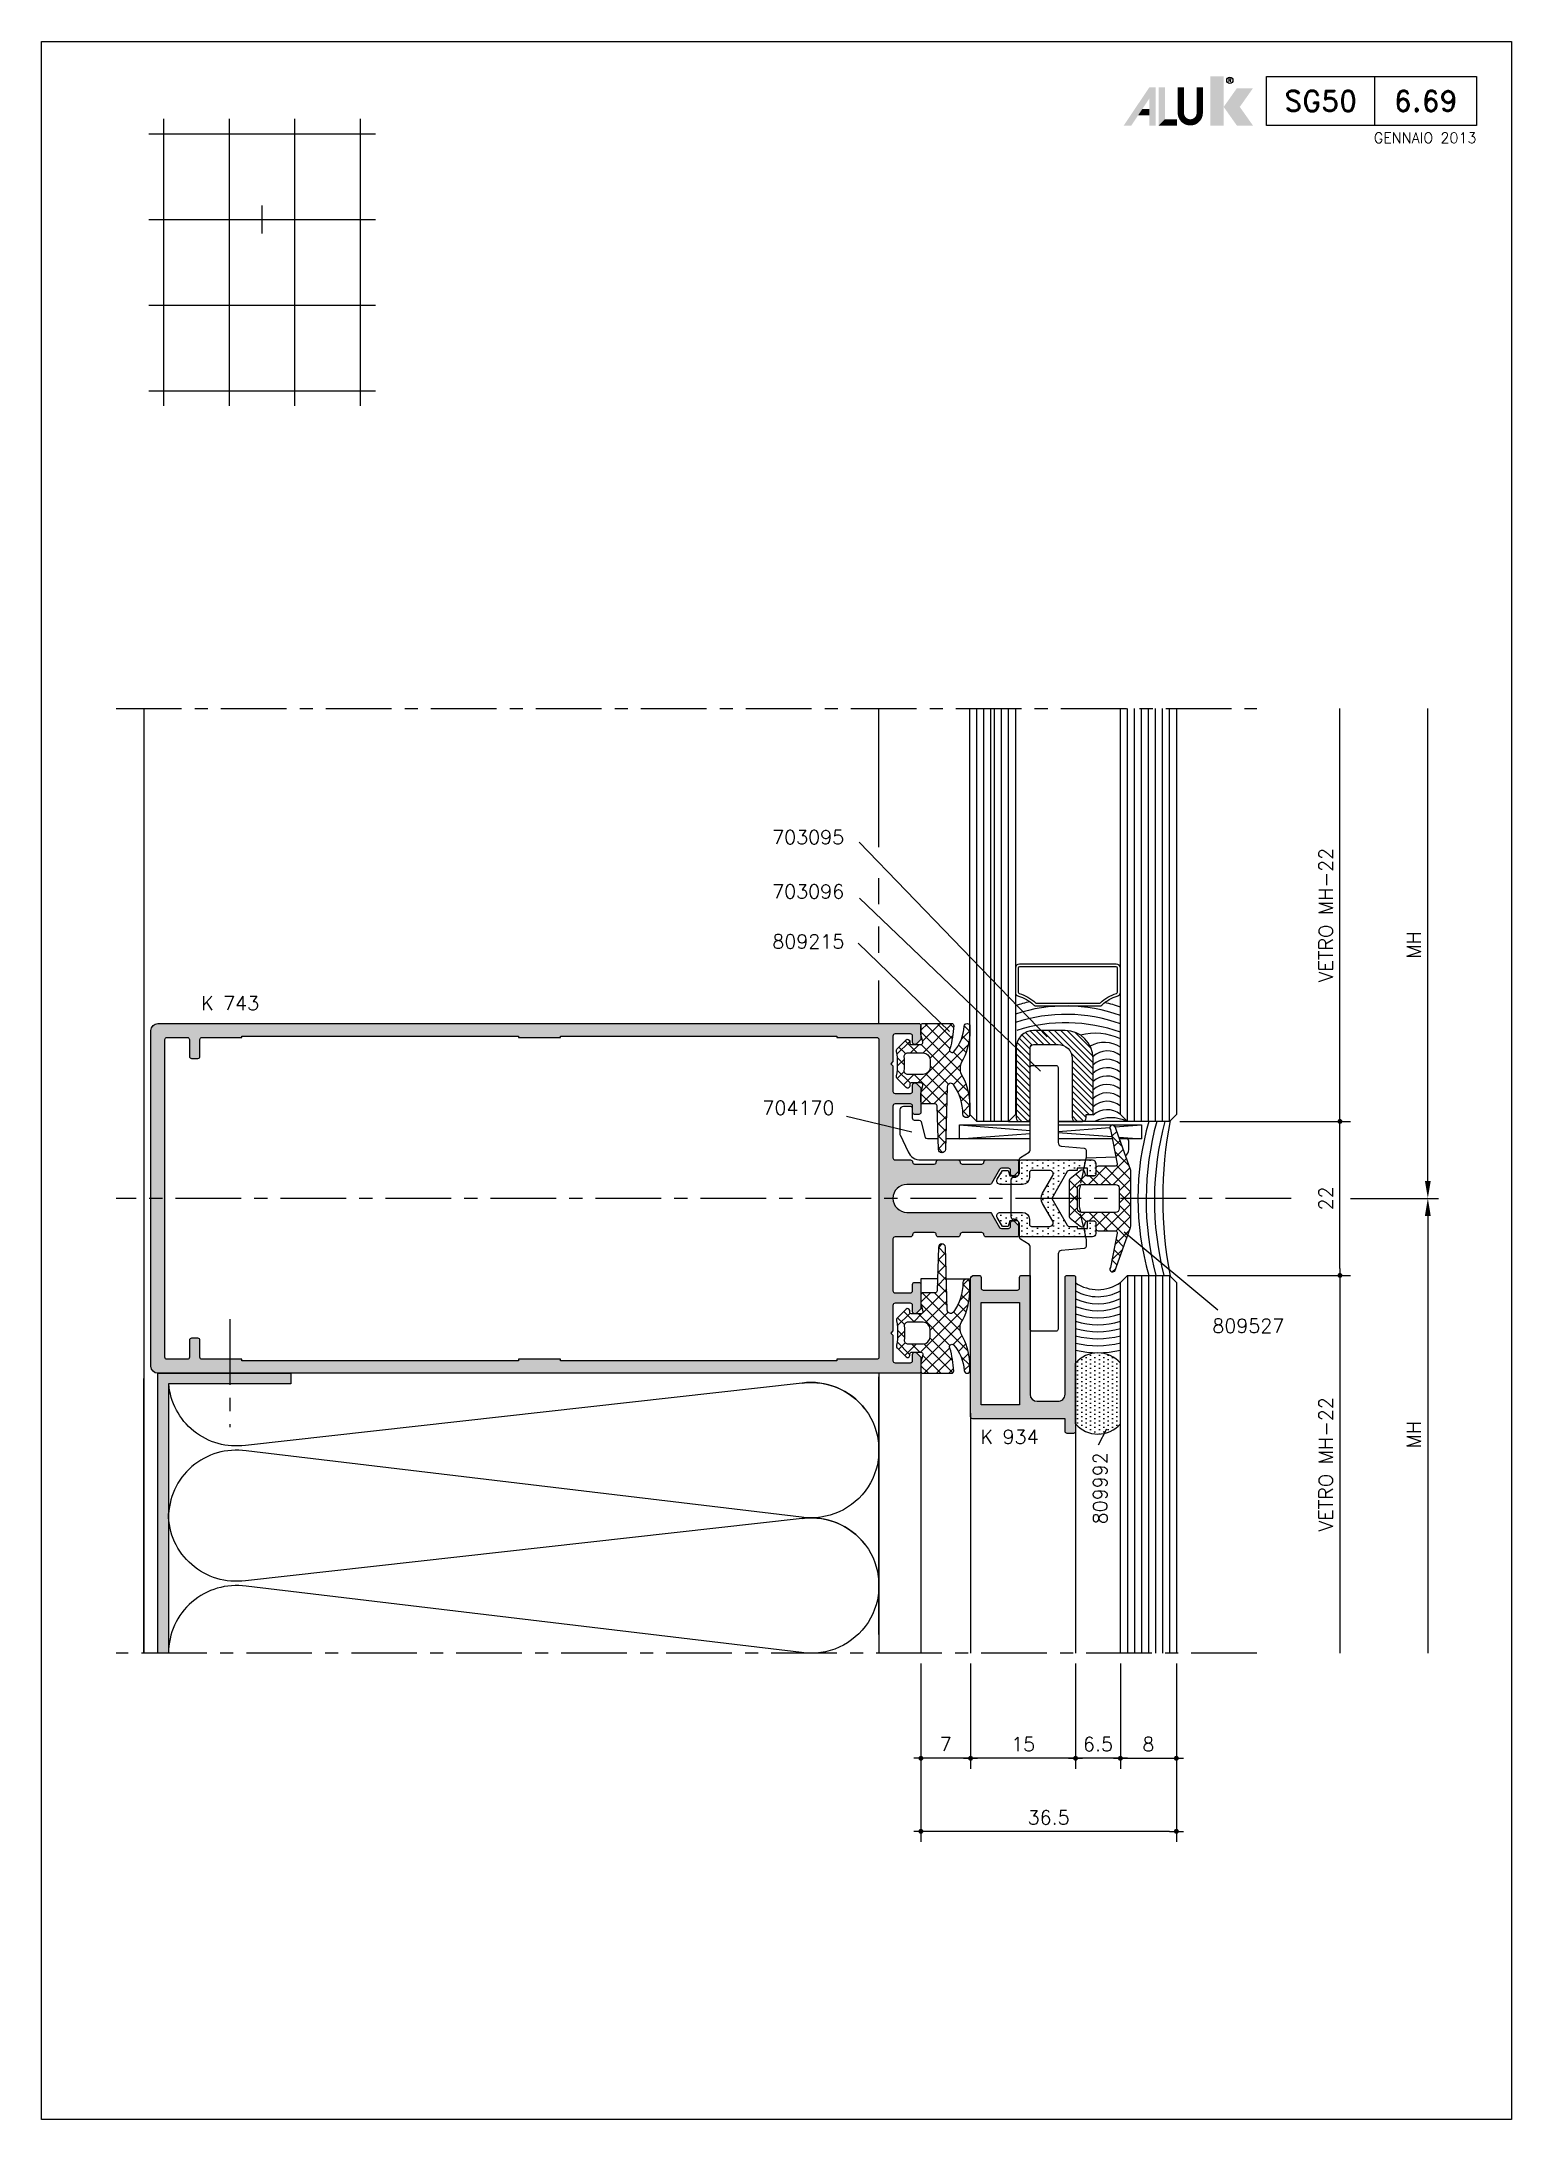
# Model space of a CAD drawing. Extents: x 0 to 1130, y -960 to 577.
# Drawn here: x 0 to 210, y -640 to -343 of the extents above; entities that cross this region are included whole.
import ezdxf
from ezdxf.enums import TextEntityAlignment as Align

# ---------------------------------------------------------------- set-up
doc = ezdxf.new("R2010")
doc.units = 0
doc.header["$LTSCALE"] = 7.5
doc.header["$MEASUREMENT"] = 0
doc.linetypes.add('CENTER', pattern=[2, 1.25, -0.25, 0.25, -0.25])
doc.linetypes.add('HIDDEN', pattern=[0.375, 0.25, -0.125])
doc.layers.get('0').update_dxf_attribs({"linetype": 'CONTINUOUS'})
doc.layers.get('DEFPOINTS').update_dxf_attribs({"linetype": 'CONTINUOUS'})
for name, color, linetype in [('ACCESSORI', 200, 'CONTINUOUS'), ('ASSI', 1, 'CENTER'), ('FILL', 8, 'CONTINUOUS'), ('FINE', 7, 'CONTINUOUS'), ('GOMMA', 3, 'CONTINUOUS'), ('GROSSA', 4, 'CONTINUOUS'), ('LAMIERA', 94, 'CONTINUOUS'), ('MARCHIO', 7, 'CONTINUOUS'), ('NASC', 7, 'HIDDEN'), ('QUOTE', 254, 'CONTINUOUS'), ('TESTO', 2, 'CONTINUOUS'), ('TRATTEGGI', 140, 'CONTINUOUS'), ('VETRO', 6, 'CONTINUOUS')]:
    doc.layers.add(name, color=color, linetype=linetype)
doc.styles.add('RD', font='ROMAND.SHX', dxfattribs={"height": 3})
doc.styles.get("Standard").update_dxf_attribs({"font": 'romans.shx'})
doc.dimstyles.new('SCALA_1-1$0', dxfattribs={"dimtxt": 2, "dimasz": 1, "dimexe": 1.5, "dimexo": 1.5, "dimgap": 1, "dimtad": 3, "dimdsep": 46, "dimtxsty": 'Standard', "dimblk1": 'PUNTO', "dimblk2": 'PUNTO', "dimsah": 1, "dimcen": 0.09, "dimclrt": 2, "dimadec": 0, "dimazin": 0, "dimtfac": 0.7, "dimtmove": 0, "dimatfit": 3, "dimldrblk": 'PUNTO', "dimfxl": 1, "dimtolj": 2, "dimarcsym": 0})
pattern_1 = [(135, (-2e-06, -640), (-0.8838835, -0.8838835), []), (225, (-2e-06, -640), (0.8838835, -0.8838835), [])]

msp = doc.modelspace()

# ---------------------------------------------------------------- texts
at = {"layer": 'TESTO'}
for s, p in [('703095', (104.3782, -457.7192)), ('703096', (104.3782, -465.5009)), ('809215', (104.4018, -472.6208)), ('704170', (102.9875, -496.3838)), ('809527', (167.2616, -527.5598))]:
    msp.add_text(s, height=2, dxfattribs=at).set_placement(p)
for s, p in [('K 743', (26.9338, -480.4449)), ('K 934', (138.2813, -542.4293))]:
    msp.add_text(s, height=2, dxfattribs=at).set_placement(p, align=Align.MIDDLE)
msp.add_text('809992', height=2, rotation=90, dxfattribs=at).set_placement((152.2571, -554.9342))

# ---------------------------------------------------------------- blocks, each defined once
blk = doc.blocks.new('*D162')
at = {"layer": 'DEFPOINTS', "color": 0, "transparency": 16777216}
for p in [(173.63, -438.35), (198.06, -438.35), (185.5, -508.35)]:
    blk.add_point(p, dxfattribs=at)
at = {"layer": 'QUOTE', "color": 0, "lineweight": -2, "transparency": 16777216}
for p, q in [((198.06, -505.85), (198.06, -438.35)), ((187, -508.35), (199.56, -508.35))]:
    blk.add_line(p, q, dxfattribs=at)
at = {"layer": 'QUOTE', "color": 0, "transparency": 16777216}
blk.add_solid([(197.64, -505.85), (198.47, -505.85), (198.06, -508.35)], dxfattribs=at)
at = {"layer": 'QUOTE', "color": 2, "transparency": 16777216, "insert": (196.06, -472.1), "char_height": 2, "attachment_point": 5, "rotation": 90}
blk.add_mtext('\\A2;MH', dxfattribs=at)
blk = doc.blocks.new('_None')
blk = doc.blocks.new('PUNTO')
blk.add_line((-1, 0), (1, 0))
at = {"const_width": 0.35}
blk.add_lwpolyline([(-0.175, 0, 1), (0.175, 0, 1)], format="xyb", close=True, dxfattribs=at)
blk = doc.blocks.new('*D163')
at = {"layer": 'DEFPOINTS', "color": 0, "transparency": 16777216}
for p in [(173.63, -438.35), (185.5, -438.35), (161.13, -497.35)]:
    blk.add_point(p, dxfattribs=at)
at = {"layer": 'QUOTE', "color": 0, "lineweight": -2, "transparency": 16777216}
for p, q in [((185.5, -497.35), (185.5, -438.35)), ((162.63, -497.35), (187, -497.35))]:
    blk.add_line(p, q, dxfattribs=at)
at = {"layer": 'QUOTE', "color": 2, "transparency": 16777216, "insert": (183.5, -467.85), "char_height": 2, "attachment_point": 5, "rotation": 90}
blk.add_mtext('\\A2;VETRO MH-22', dxfattribs=at)
blk = doc.blocks.new('*D164')
at = {"layer": 'DEFPOINTS', "color": 0, "transparency": 16777216}
for p in [(185.5, -508.35), (173.63, -573.36), (198.06, -573.36)]:
    blk.add_point(p, dxfattribs=at)
at = {"layer": 'QUOTE', "color": 0, "lineweight": -2, "transparency": 16777216}
for p, q in [((187, -508.35), (199.56, -508.35)), ((198.06, -510.85), (198.06, -573.36))]:
    blk.add_line(p, q, dxfattribs=at)
at = {"layer": 'QUOTE', "color": 0, "transparency": 16777216}
blk.add_solid([(197.64, -510.85), (198.47, -510.85), (198.06, -508.35)], dxfattribs=at)
at = {"layer": 'QUOTE', "color": 2, "transparency": 16777216, "insert": (196.06, -542.11), "char_height": 2, "attachment_point": 5, "rotation": 90}
blk.add_mtext('\\A2;MH', dxfattribs=at)
blk = doc.blocks.new('*D165')
at = {"layer": 'DEFPOINTS', "color": 0, "transparency": 16777216}
for p in [(162.23, -519.36), (173.63, -573.36), (185.5, -573.36)]:
    blk.add_point(p, dxfattribs=at)
at = {"layer": 'QUOTE', "color": 0, "lineweight": -2, "transparency": 16777216}
for p, q in [((163.73, -519.36), (187, -519.36)), ((185.5, -519.36), (185.5, -573.36))]:
    blk.add_line(p, q, dxfattribs=at)
at = {"layer": 'QUOTE', "color": 0, "transparency": 16777216}
blk.add_solid([(185.5, -573.36), (185.5, -573.36), (185.5, -573.36)], dxfattribs=at)
at = {"layer": 'QUOTE', "color": 0, "lineweight": -2, "transparency": 16777216, "xscale": 1e-05, "yscale": 1e-05, "zscale": 1e-05, "rotation": 90}
blk.add_blockref('PUNTO', (185.5, -519.36), dxfattribs=at)
at = {"layer": 'QUOTE', "color": 2, "transparency": 16777216, "insert": (183.5, -546.36), "char_height": 2, "attachment_point": 5, "rotation": 90}
blk.add_mtext('\\A2;VETRO MH-22', dxfattribs=at)
blk = doc.blocks.new('*D166')
at = {"layer": 'DEFPOINTS', "color": 0, "transparency": 16777216}
for p in [(161.13, -497.35), (185.5, -497.35), (162.23, -519.36)]:
    blk.add_point(p, dxfattribs=at)
at = {"layer": 'QUOTE', "color": 0, "lineweight": -2, "transparency": 16777216}
for p, q in [((162.63, -497.35), (187, -497.35)), ((185.5, -518.36), (185.5, -498.35)), ((163.73, -519.36), (187, -519.36))]:
    blk.add_line(p, q, dxfattribs=at)
for p, rotation in [((185.5, -497.35), 90), ((185.5, -519.36), 270)]:
    blk.add_blockref('PUNTO', p, dxfattribs=dict(at, rotation=rotation))
at = {"layer": 'QUOTE', "color": 2, "transparency": 16777216, "insert": (183.5, -508.36), "char_height": 2, "attachment_point": 5, "rotation": 90}
blk.add_mtext('\\A2;22', dxfattribs=at)
blk = doc.blocks.new('*D167')
at = {"layer": 'DEFPOINTS', "color": 0, "transparency": 16777216}
for p in [(154.13, -573.35), (162.13, -573.35), (162.13, -588.38)]:
    blk.add_point(p, dxfattribs=at)
at = {"layer": 'QUOTE', "color": 0, "lineweight": -2, "transparency": 16777216}
for p, q in [((154.13, -574.85), (154.13, -589.88)), ((162.13, -574.85), (162.13, -589.88)), ((155.13, -588.38), (161.13, -588.38))]:
    blk.add_line(p, q, dxfattribs=at)
at = {"layer": 'QUOTE', "color": 0, "lineweight": -2, "transparency": 16777216, "rotation": 180}
blk.add_blockref('PUNTO', (154.13, -588.38), dxfattribs=at)
at = {"layer": 'QUOTE', "color": 0, "lineweight": -2, "transparency": 16777216}
blk.add_blockref('PUNTO', (162.13, -588.38), dxfattribs=at)
at = {"layer": 'QUOTE', "color": 2, "transparency": 16777216, "insert": (158.13, -586.38), "char_height": 2, "attachment_point": 5}
blk.add_mtext('\\A2;8', dxfattribs=at)
blk = doc.blocks.new('*D168')
at = {"layer": 'DEFPOINTS', "color": 0, "transparency": 16777216}
for p in [(147.73, -573.35), (154.13, -573.35), (147.73, -588.38)]:
    blk.add_point(p, dxfattribs=at)
at = {"layer": 'QUOTE', "color": 0, "lineweight": -2, "transparency": 16777216}
for p, q in [((147.73, -574.85), (147.73, -589.88)), ((154.13, -574.85), (154.13, -589.88)), ((153.13, -588.38), (148.73, -588.38))]:
    blk.add_line(p, q, dxfattribs=at)
at = {"layer": 'QUOTE', "color": 0, "lineweight": -2, "transparency": 16777216, "rotation": 180}
blk.add_blockref('PUNTO', (147.73, -588.38), dxfattribs=at)
at = {"layer": 'QUOTE', "color": 0, "lineweight": -2, "transparency": 16777216}
blk.add_blockref('PUNTO', (154.13, -588.38), dxfattribs=at)
at = {"layer": 'QUOTE', "color": 2, "transparency": 16777216, "insert": (150.93, -586.38), "char_height": 2, "attachment_point": 5}
blk.add_mtext('\\A2;6.5', dxfattribs=at)
blk = doc.blocks.new('*D169')
at = {"layer": 'DEFPOINTS', "color": 0, "transparency": 16777216}
for p in [(132.73, -573.35), (147.73, -573.35), (132.73, -588.38)]:
    blk.add_point(p, dxfattribs=at)
at = {"layer": 'QUOTE', "color": 0, "lineweight": -2, "transparency": 16777216}
for p, q in [((132.73, -574.85), (132.73, -589.88)), ((147.73, -574.85), (147.73, -589.88)), ((146.73, -588.38), (133.73, -588.38))]:
    blk.add_line(p, q, dxfattribs=at)
at = {"layer": 'QUOTE', "color": 0, "lineweight": -2, "transparency": 16777216, "rotation": 180}
blk.add_blockref('PUNTO', (132.73, -588.38), dxfattribs=at)
at = {"layer": 'QUOTE', "color": 0, "lineweight": -2, "transparency": 16777216}
blk.add_blockref('PUNTO', (147.73, -588.38), dxfattribs=at)
at = {"layer": 'QUOTE', "color": 2, "transparency": 16777216, "insert": (140.23, -586.38), "char_height": 2, "attachment_point": 5}
blk.add_mtext('\\A2;15', dxfattribs=at)
blk = doc.blocks.new('*D170')
at = {"layer": 'DEFPOINTS', "color": 0, "transparency": 16777216}
for p in [(125.63, -573.35), (132.73, -573.35), (125.63, -588.38)]:
    blk.add_point(p, dxfattribs=at)
at = {"layer": 'QUOTE', "color": 0, "lineweight": -2, "transparency": 16777216}
for p, q in [((125.63, -574.85), (125.63, -589.88)), ((132.73, -574.85), (132.73, -589.88)), ((131.73, -588.38), (126.63, -588.38))]:
    blk.add_line(p, q, dxfattribs=at)
at = {"layer": 'QUOTE', "color": 0, "lineweight": -2, "transparency": 16777216, "rotation": 180}
blk.add_blockref('PUNTO', (125.63, -588.38), dxfattribs=at)
at = {"layer": 'QUOTE', "color": 0, "lineweight": -2, "transparency": 16777216}
blk.add_blockref('PUNTO', (132.73, -588.38), dxfattribs=at)
at = {"layer": 'QUOTE', "color": 2, "transparency": 16777216, "insert": (129.18, -586.38), "char_height": 2, "attachment_point": 5}
blk.add_mtext('\\A2;7', dxfattribs=at)
blk = doc.blocks.new('*D171')
at = {"layer": 'DEFPOINTS', "color": 0, "transparency": 16777216}
for p in [(125.63, -582.36), (162.13, -582.36), (125.63, -598.82)]:
    blk.add_point(p, dxfattribs=at)
at = {"layer": 'QUOTE', "color": 0, "lineweight": -2, "transparency": 16777216}
for p, q in [((125.63, -583.86), (125.63, -600.32)), ((162.13, -583.86), (162.13, -600.32)), ((161.13, -598.82), (126.63, -598.82))]:
    blk.add_line(p, q, dxfattribs=at)
at = {"layer": 'QUOTE', "color": 0, "lineweight": -2, "transparency": 16777216, "rotation": 180}
blk.add_blockref('PUNTO', (125.63, -598.82), dxfattribs=at)
at = {"layer": 'QUOTE', "color": 0, "lineweight": -2, "transparency": 16777216}
blk.add_blockref('PUNTO', (162.13, -598.82), dxfattribs=at)
at = {"layer": 'QUOTE', "color": 2, "transparency": 16777216, "insert": (143.88, -596.82), "char_height": 2, "attachment_point": 5}
blk.add_mtext('\\A2;36.5', dxfattribs=at)
blk = doc.blocks.new('NMD')
at = {"layer": 'MARCHIO'}
blk.add_line((-19.5, -12), (-19.5, -5), dxfattribs=at)
blk.add_lwpolyline([(-5, -12), (-35, -12), (-35, -5), (-5, -5)], close=True, dxfattribs=at)
at = {"layer": 'MARCHIO', "const_width": 0.894}
blk.add_lwpolyline([(-44.53, -6.56), (-44.53, -10.2, -1), (-47.23, -10.2), (-47.23, -6.56)], format="xyb", dxfattribs=at)
at = {"layer": 'MARCHIO'}
blk.add_circle((-40.23, -5.53), 0.442, dxfattribs=at)
for points in [[(-43.01, -4.96), (-41.13, -4.96), (-43.01, -12), (-41.13, -12)], [(-55.38, -12), (-54.31, -12), (-51.75, -6.56), (-51.73, -8.14)], [(-51.75, -6.56), (-51.73, -8.14), (-50.84, -6.56), (-50.84, -12)], [(-51.73, -12), (-50.84, -12), (-51.73, -8.14)], [(-50.38, -6.56), (-49.49, -6.56), (-50.38, -12), (-49.49, -11.11)], [(-39.23, -6.68), (-36.93, -6.68), (-41.11, -9.34), (-38.81, -9.34)], [(-52.73, -9.63), (-53.33, -10.53), (-51.73, -9.63), (-51.73, -10.53)], [(-49.49, -11.11), (-50.38, -12), (-47.77, -11.11), (-47.77, -12)], [(-41.11, -9.34), (-38.81, -9.34), (-39.23, -12), (-36.93, -12)]]:
    blk.add_solid(points, dxfattribs=at)
blk.add_text('R', height=0.444, dxfattribs=at).set_placement((-40.23, -5.53), align=Align.MIDDLE)
at = {"layer": 'MARCHIO', "color": 2, "style": 'RD'}
for tag, p in [('SERIE', (-27.25, -8.5)), ('PAG', (-12.25, -8.5))]:
    blk.add_attdef(tag, text='', height=3, dxfattribs=at).set_placement(p, align=Align.MIDDLE)
at = {"layer": 'MARCHIO', "color": 2}
blk.add_attdef('REVISIONE', text='', height=1.5, dxfattribs=at).set_placement((-5, -14.5), align=Align.RIGHT)

# ---------------------------------------------------------------- dimensions: what is measured, and where the dimension line sits
at = {"layer": 'QUOTE'}
for base, p1, p2, text, override, picture, middle in [((185.5042, -438.3494), (161.1335, -497.3494), (173.6315, -438.3494), 'VETRO MH-22', {"dimasz": 0, "dimse2": 1}, '*D163', (183.5042, -467.8494)), ((198.0555, -438.3494), (185.5042, -508.3494), (173.6315, -438.3494), 'MH', {"dimasz": 2.5, "dimblk2": 'None', "dimse2": 1}, '*D162', (196.0555, -472.0994)), ((198.0555, -573.3631), (185.5042, -508.3494), (173.6314, -573.3631), 'MH', {"dimasz": 2.5, "dimblk2": 'None', "dimse2": 1}, '*D164', (196.0555, -542.1062)), ((185.5042, -573.3631), (162.2285, -519.364), (173.6314, -573.3631), 'VETRO MH-22', {"dimasz": 1e-05, "dimse2": 1}, '*D165', (183.5042, -546.3635))]:
    dim = msp.add_linear_dim(base=base, p1=p1, p2=p2, angle=90, text=text, dimstyle='SCALA_1-1$0', override=override, dxfattribs=at)
    dim.commit()
    dim.dimension.update_dxf_attribs({"geometry": picture, "text_midpoint": middle})
dim = msp.add_linear_dim(base=(185.5042, -497.3494), p1=(162.2285, -519.364), p2=(161.1335, -497.3494), angle=90, dimstyle='SCALA_1-1$0', override={"dimdec": 1}, dxfattribs=at)
dim.commit()
dim.dimension.update_dxf_attribs({"geometry": '*D166', "text_midpoint": (183.5042, -508.3567)})
dim = msp.add_linear_dim(base=(125.6335, -588.3801), p1=(132.7285, -573.3484), p2=(125.6335, -573.3484), dimstyle='SCALA_1-1$0', override={"dimdec": 0}, dxfattribs=at)
dim.commit()
dim.dimension.update_dxf_attribs({"geometry": '*D170', "text_midpoint": (129.181, -586.3801)})
for base, p1, p2, picture, middle in [((132.7285, -588.3801), (147.7285, -573.3484), (132.7285, -573.3484), '*D169', (140.2285, -586.3801)), ((162.1335, -588.3801), (154.1335, -573.3484), (162.1335, -573.3484), '*D167', (158.1335, -586.3801))]:
    dim = msp.add_linear_dim(base=base, p1=p1, p2=p2, dimstyle='SCALA_1-1$0', dxfattribs=at)
    dim.commit()
    dim.dimension.update_dxf_attribs({"geometry": picture, "text_midpoint": middle})
dim = msp.add_linear_dim(base=(147.7285, -588.3801), p1=(154.1335, -573.3484), p2=(147.7285, -573.3484), text='6.5', dimstyle='SCALA_1-1$0', override={"dimdec": 1}, dxfattribs=at)
dim.commit()
dim.dimension.update_dxf_attribs({"geometry": '*D168', "text_midpoint": (150.931, -586.3801)})
dim = msp.add_linear_dim(base=(125.6335, -598.8185), p1=(162.1335, -582.3643), p2=(125.6335, -582.3643), text='36.5', dimstyle='SCALA_1-1$0', dxfattribs=at)
dim.commit()
dim.dimension.update_dxf_attribs({"geometry": '*D171', "text_midpoint": (143.8835, -596.8185)})

# ---------------------------------------------------------------- hatches: boundary and pattern name
at = {"layer": 'FILL'}
h = msp.add_hatch(color=253, dxfattribs=at)
h.paths.add_polyline_path([(125.6335, -533.0494, -0.41421356), (125.3335, -533.3494), (16.6335, -533.3494, -0.41421356), (15.6335, -532.3494), (15.6335, -484.3494, -0.41421356), (16.6335, -483.3494), (125.3335, -483.3494, -0.41421356), (125.6335, -483.6494), (125.6335, -485.5251, -0.19891237), (125.5456, -485.7372), (125.0214, -486.2615, -0.1833425), (124.8272, -486.3488), (124.7155, -486.3488, -0.396723), (124.4335, -486.0494), (124.4335, -485.1494, 0.41421356), (124.1335, -484.8494), (121.9335, -484.8494, 0.41421356), (121.6335, -485.1494), (121.6335, -488.8009), (121.3335, -489.0994), (121.6335, -489.3978), (121.6335, -493.0494, 0.41421356), (121.9335, -493.3494), (124.1335, -493.3494, 0.41421356), (124.4335, -493.0494), (124.4335, -492.1494, -0.45178835), (124.7714, -491.8518, -0.23202478), (125.0214, -491.9372), (125.5456, -492.4615, -0.19891237), (125.6335, -492.6736), (125.6335, -496.0494, -0.41421356), (125.3335, -496.3494), (124.7335, -496.3494, -0.41421356), (124.4335, -496.0494), (124.4335, -495.1494, 0.41421356), (124.1335, -494.8494), (121.9335, -494.8494, 0.41421356), (121.6335, -495.1494), (121.6335, -502.5494, 0.41421356), (121.9335, -502.8494), (124.1335, -502.8494, -0.41421356), (124.4335, -503.1494, 0.41421356), (124.7335, -503.4494), (127.5301, -503.4494, 0.41421356), (127.8301, -503.1494, -0.41421356), (128.1301, -502.8494), (130.9301, -502.8494, -0.41421356), (131.2301, -503.1494, 0.41421356), (131.5301, -503.4494), (134.3301, -503.4494, 0.41421356), (134.6301, -503.1494, -0.41421356), (134.9301, -502.8494), (139.3335, -502.8494, -0.41421356), (139.6335, -503.1494), (139.6335, -504.3251, -0.19891237), (139.5456, -504.5372), (139.0214, -505.0615, -0.23202478), (138.7714, -505.147, -0.26011388), (138.5001, -505.0379), (138.4335, -504.7892), (138.4335, -504.3494, 0.41421356), (138.1335, -504.0494), (137.1346, -504.0494, 0.26794919), (136.8748, -504.1994), (135.7201, -506.1994, -0.26794919), (135.4603, -506.3494), (123.6335, -506.3494, 1), (123.6335, -510.3494), (135.4603, -510.3494, -0.26794919), (135.7201, -510.4994), (136.8748, -512.4994, 0.26794919), (137.1346, -512.6494), (138.1335, -512.6494, 0.41421356), (138.4335, -512.3494), (138.4335, -511.9095), (138.5001, -511.6608, -0.26011388), (138.7714, -511.5518, -0.23202478), (139.0214, -511.6372), (139.5456, -512.1615, -0.19891237), (139.6335, -512.3736), (139.6335, -513.5494, -0.41421356), (139.3335, -513.8494), (134.9301, -513.8494, -0.41421356), (134.6301, -513.5494, 0.41421356), (134.3301, -513.2494), (131.5301, -513.2494, 0.41421356), (131.2301, -513.5494, -0.41421356), (130.9301, -513.8494), (128.1301, -513.8494, -0.41421356), (127.8301, -513.5494, 0.41421356), (127.5301, -513.2494), (124.7335, -513.2494, 0.41421356), (124.4335, -513.5494, -0.41421356), (124.1335, -513.8494), (121.9335, -513.8494, 0.41421356), (121.6335, -514.1494), (121.6335, -521.5494, 0.41421356), (121.9335, -521.8494), (124.1335, -521.8494, 0.41421356), (124.4335, -521.5494), (124.4335, -520.6494, -0.41421356), (124.7335, -520.3494), (125.3335, -520.3494, -0.41421356), (125.6335, -520.6494), (125.6335, -524.0251, -0.19891237), (125.5456, -524.2372), (125.0214, -524.7615, -0.15972016), (124.8546, -524.8459), (124.6881, -524.8459, -0.37040026), (124.4335, -524.5494), (124.4335, -523.6494, 0.41421356), (124.1335, -523.3494), (121.9335, -523.3494, 0.41421356), (121.6335, -523.6494), (121.6335, -527.3009), (121.3335, -527.5994), (121.6335, -527.8978), (121.6335, -531.5494, 0.41421356), (121.9335, -531.8494), (124.1335, -531.8494, 0.41421356), (124.4335, -531.5494), (124.4335, -530.6494, -0.45178835), (124.7714, -530.3518, -0.23202478), (125.0214, -530.4372), (125.5456, -530.9615, -0.19891237), (125.6335, -531.1736)])
h.paths.add_polyline_path([(119.6335, -531.0494, -0.41421356), (119.3335, -531.3494), (113.6335, -531.3494), (113.6335, -531.5494), (74.1335, -531.5494), (74.1335, -531.3494), (68.1335, -531.3494), (68.1335, -531.5494), (28.6335, -531.5494), (28.6335, -531.3494), (22.9335, -531.3494, -0.41421356), (22.6335, -531.0494), (22.6335, -528.6494, 0.41421356), (22.3335, -528.3494), (21.4335, -528.3494, 0.41421356), (21.1335, -528.6494), (21.1335, -531.0494, -0.41421356), (20.8335, -531.3494), (17.9335, -531.3494, -0.41421356), (17.6335, -531.0494), (17.6335, -485.6494, -0.41421356), (17.9335, -485.3494), (20.8335, -485.3494, -0.41421356), (21.1335, -485.6494), (21.1335, -488.0494, 0.41421356), (21.4335, -488.3494), (22.3335, -488.3494, 0.41421356), (22.6335, -488.0494), (22.6335, -485.6494, -0.41421356), (22.9335, -485.3494), (28.6335, -485.3494), (28.6335, -485.1494), (68.1335, -485.1494), (68.1335, -485.3494), (74.1335, -485.3494), (74.1335, -485.1494), (113.6335, -485.1494), (113.6335, -485.3494), (119.3335, -485.3494, -0.41421356), (119.6335, -485.6494)], flags=16)
h = msp.add_hatch(dxfattribs=at)
h.set_pattern_fill('ANSI37', color=137, scale=10, angle=90, style=0)
h.set_pattern_definition(pattern_1)
h.paths.add_polyline_path([(126.9335, -489.0994), (126.9335, -489.6494, -0.41421356), (125.9335, -490.6494), (123.7559, -490.6494, -0.44100912), (123.2579, -490.1041, 0.0226568), (123.3035, -489.0994), (122.3035, -489.0994, -0.0438044), (122.1506, -490.8415, 0.2448502), (122.2894, -491.2821), (123.5199, -492.5126, 0.63707026), (124.0309, -492.3267), (124.0567, -492.0319, -0.38887873), (124.2559, -491.8494), (125.6335, -491.8494, -0.49314543), (125.9233, -492.227), (125.6335, -493.3085), (125.6335, -494.5494, 0.41421356), (125.9335, -494.8494), (127.6389, -494.8494, -0.4052433), (127.9388, -495.1401), (128.1301, -501.3647, 0.96973923), (129.1296, -501.3647), (129.4065, -492.384, -0.67565586), (130.2775, -492.0644, -0.14945272), (131.63, -496.3235, 0.96352128), (132.6292, -496.3376), (132.6292, -494.9004, 0.09986684), (131.6362, -491.0075), (131.3866, -490.5854, -0.19269455), (131.355, -489.0994)])
h.paths.add_polyline_path([(129.7775, -486.9585, 0.05284661), (130.324, -483.667, 0.4315909), (130.0246, -483.3494), (125.9335, -483.3494, 0.41421356), (125.6335, -483.6494), (125.6335, -484.8507, 0.06554346), (125.6437, -484.9284), (125.9233, -485.9717, -0.49314543), (125.6335, -486.3494), (124.2559, -486.3494, -0.38887873), (124.0567, -486.1668), (124.0309, -485.872, 0.63707026), (123.5199, -485.6861), (122.2894, -486.9166, 0.2448502), (122.1506, -487.3572, -0.0438044), (122.3035, -489.0994), (123.3035, -489.0994, 0.0226568), (123.2579, -488.0946, -0.44100912), (123.7559, -487.5494), (125.9335, -487.5494, -0.41421356), (126.9335, -488.5494), (126.9335, -489.0994), (131.355, -489.0994, -0.02794882), (131.4452, -488.8949), (131.6644, -488.438, 0.11534052), (132.6292, -484.5356), (132.6292, -483.7264, 0.97173968), (131.8298, -483.7494, -0.16496881), (130.2962, -487.4339, -0.79048834)])
h = msp.add_hatch(dxfattribs=at)
h.set_pattern_fill('ANSI37', color=137, scale=10, angle=90, style=0)
h.set_pattern_definition([(135, (0.0058, -640), (-0.8838835, -0.8838835), []), (225, (0.0058, -640), (0.8838835, -0.8838835), [])])
h.paths.add_polyline_path([(153.3303, -518.7312, -0.15107956), (153.1256, -518.8494), (152.9484, -518.8494, -0.52621807), (152.7047, -518.2367), (153.2081, -515.712), (154.2698, -516.1263)])
h.paths.add_polyline_path([(153.6834, -513.3287, 0.47311273), (153.3892, -512.97), (150.9335, -512.97, -0.41421356), (150.6335, -512.67), (150.6335, -511.8593, 0.41421356), (150.3335, -511.5593), (149.4533, -511.5593), (149.4335, -511.5593), (149.4335, -511.56, 0.3035624), (149.1691, -511.7633), (149.0233, -512.1949, -0.32172576), (148.7391, -512.3989), (148.5806, -512.3989, -0.16297222), (148.3999, -512.3385), (146.9386, -511.1847, -0.2237094), (146.8297, -510.9534), (146.8297, -508.3494), (148.0256, -508.3494), (148.0256, -509.8593, 0.41421356), (148.5256, -510.3593), (153.4392, -510.3593, 0.41421356), (153.9392, -509.8593), (153.9392, -508.3494), (155.6339, -508.3494), (155.6339, -508.3593, 0.00296261), (155.6339, -508.8538), (155.6339, -512.1692, -0.08674916), (155.5746, -512.5084), (154.2698, -516.1263), (153.2081, -515.712)])
h.paths.add_polyline_path([(148.0256, -508.3494), (146.8297, -508.3494), (146.8297, -505.7652, -0.2237094), (146.9386, -505.5339), (148.3999, -504.3801, -0.16297222), (148.5806, -504.3196), (148.7391, -504.3196, -0.32172576), (149.0233, -504.5236), (149.1691, -504.9553, 0.3035624), (149.4335, -505.1586), (149.4335, -505.1593), (150.3335, -505.1593, 0.41421356), (150.6335, -504.8593), (150.6335, -504.0486, -0.41421356), (150.9335, -503.7486), (153.3892, -503.7486, 0.47311273), (153.6834, -503.3899), (152.7047, -498.4819, -0.92425428), (153.3303, -497.9873), (155.5746, -504.2102, -0.08674916), (155.6339, -504.5494), (155.6339, -508.3494), (153.9392, -508.3494), (153.9392, -506.8593, 0.41421356), (153.4392, -506.3593), (148.5256, -506.3593, 0.41421356), (148.0256, -506.8593)])
h = msp.add_hatch(dxfattribs=at)
h.set_pattern_fill('DOTS', color=2, scale=12, angle=90, style=0)
h.set_pattern_definition([(90, (-125.4394, -600.002), (-0.75, 0.375), [0, -0.75])])
h.paths.add_polyline_path([(139.9335, -513.8494, -0.18448309), (139.7335, -513.773), (139.7335, -512.1403, 0.41421356), (138.9335, -511.3403), (138.8335, -511.3403, -0.41421356), (138.5335, -511.0403), (138.5335, -510.3494), (140.1335, -510.3494, -0.41421356), (141.1335, -511.3494), (141.1335, -512.0494, 0.41421356), (141.4335, -512.3494), (144.0318, -512.3494, 0.57735027), (144.4648, -511.5994), (143.0215, -509.0994, -0.1316525), (142.8205, -508.3494), (144.3205, -508.3494), (146.5433, -512.1994, 0.26794919), (146.8031, -512.3494), (147.9335, -512.3494), (147.9335, -512.6494), (148.905, -512.6494), (149.16, -513.8494)])
h.paths.add_polyline_path([(149.4335, -512.6494), (149.4335, -511.55, -0.01654728), (149.4533, -511.5494), (150.3335, -511.5494, -0.41421356), (150.6335, -511.8494), (150.6335, -513.3494, -0.3611117), (150.2253, -513.8409), (149.0573, -513.3662), (148.905, -512.6494)])
h.paths.add_polyline_path([(136.5438, -511.0994, -0.57735027), (136.9769, -510.3494), (138.5335, -510.3494), (138.5335, -511.0403, 0.41421356), (138.8335, -511.3403), (138.9335, -511.3403, -0.41421356), (139.7335, -512.1403), (139.7335, -513.773, -0.21342177), (139.6335, -513.5494), (139.6335, -511.8494, 0.41421356), (139.3335, -511.5494), (138.3335, -511.5494), (138.1191, -512.3494), (137.2655, -512.3494)])
h.paths.add_polyline_path([(138.3335, -505.1494), (139.3335, -505.1494, 0.16947918), (139.5201, -505.0842, -0.20875388), (138.9335, -505.3403), (138.8335, -505.3403, 0.41421356), (138.5335, -505.6403), (138.5335, -506.3494), (136.9769, -506.3494, -0.57735027), (136.5438, -505.5994), (137.2655, -504.3494), (138.1191, -504.3494)])
h.paths.add_polyline_path([(139.5201, -505.0842, 0.12131102), (139.6079, -504.9707, 0.14297088), (139.7335, -504.5403), (139.7335, -502.9257, -0.18448309), (139.9335, -502.8494), (149.1562, -502.8494), (148.9011, -504.0494), (147.9335, -504.0494), (147.9335, -504.3494), (146.8031, -504.3494, 0.26794919), (146.5433, -504.4994), (144.3205, -508.3494), (142.8205, -508.3494, -0.1316525), (143.0215, -507.5994), (144.4648, -505.0994, 0.57735027), (144.0318, -504.3494), (141.4335, -504.3494, 0.41421356), (141.1335, -504.6494), (141.1335, -505.3494, -0.41421356), (140.1335, -506.3494), (138.5335, -506.3494), (138.5335, -505.6403, -0.41421356), (138.8335, -505.3403), (138.9335, -505.3403, 0.20875388)])
h.paths.add_polyline_path([(149.4335, -504.0494), (148.9011, -504.0494), (149.1562, -502.8494), (150.1335, -502.8494, -0.41421356), (150.6335, -503.3494), (150.6335, -504.8494, -0.41421356), (150.3335, -505.1494), (149.4533, -505.1494, -0.01654728), (149.4335, -505.1487)])
h = msp.add_hatch(dxfattribs=at)
h.set_pattern_fill('ANSI37', color=137, scale=10, angle=90, style=0)
h.set_pattern_definition(pattern_1)
h.paths.add_polyline_path([(126.9335, -527.5994), (126.9335, -527.0494, 0.41421356), (125.9335, -526.0494), (123.7559, -526.0494, 0.44100912), (123.2579, -526.5946, -0.0226568), (123.3035, -527.5994), (122.3035, -527.5994, 0.0438044), (122.1506, -525.8572, -0.2448502), (122.2894, -525.4166), (123.5199, -524.1861, -0.63707026), (124.0309, -524.372), (124.0567, -524.6668, 0.38887873), (124.2559, -524.8494), (125.6335, -524.8494, 0.49314543), (125.9233, -524.4717), (125.6335, -523.3902), (125.6335, -522.1494, -0.41421356), (125.9335, -521.8494), (127.6389, -521.8494, 0.4052433), (127.9388, -521.5586), (128.1301, -515.334, -0.96973923), (129.1296, -515.334), (129.4065, -524.3147, 0.67565586), (130.2775, -524.6343, 0.14945272), (131.63, -520.3752, -0.96352128), (132.6292, -520.3611), (132.6292, -521.7983, -0.09986684), (131.6362, -525.6912), (131.3866, -526.1133, 0.19269455), (131.355, -527.5994)])
h.paths.add_polyline_path([(129.7775, -529.7402, -0.05284661), (130.324, -533.0317, -0.4315909), (130.0246, -533.3494), (125.9335, -533.3494, -0.41421356), (125.6335, -533.0494), (125.6335, -531.848, -0.06554346), (125.6437, -531.7703), (125.9233, -530.727, 0.49314543), (125.6335, -530.3494), (124.2559, -530.3494, 0.38887873), (124.0567, -530.5319), (124.0309, -530.8267, -0.63707026), (123.5199, -531.0126), (122.2894, -529.7821, -0.2448502), (122.1506, -529.3415, 0.0438044), (122.3035, -527.5994), (123.3035, -527.5994, -0.0226568), (123.2579, -528.6041, 0.44100912), (123.7559, -529.1494), (125.9335, -529.1494, 0.41421356), (126.9335, -528.1494), (126.9335, -527.5994), (131.355, -527.5994, 0.02794882), (131.4452, -527.8038), (131.6644, -528.2607, -0.11534052), (132.6292, -532.1631), (132.6292, -532.9723, -0.97173968), (131.8298, -532.9494, 0.16496881), (130.2962, -529.2648, 0.79048834)])
h = msp.add_hatch(color=253, dxfattribs=at)
h.dxf.hatch_style = 1
edge = h.paths.add_edge_path()
edge.add_arc((142.2335, -536.3494), 1, 180, 270)
edge.add_line((142.2335, -537.3494), (145.1735, -537.3494))
edge.add_arc((145.2307, -536.3482), 1.0028, 266.729291, 359.934034)
edge.add_line((146.2335, -536.3494), (146.2335, -519.6494))
edge.add_arc((146.5335, -519.6494), 0.3, 90, 180, ccw=False)
edge.add_line((146.5335, -519.3494), (147.4285, -519.3494))
edge.add_arc((147.4285, -519.6494), 0.3, 0, 90, ccw=False)
edge.add_line((147.7285, -519.6494), (147.7285, -539.5494))
edge.add_line((147.7285, -539.5494), (147.7285, -541.6494))
edge.add_arc((147.4285, -541.6494), 0.3, -90, 0, ccw=False)
edge.add_line((147.4285, -541.9494), (146.5335, -541.9494))
edge.add_arc((146.5335, -541.6494), 0.3, 180, 270, ccw=False)
edge.add_line((146.2335, -541.6494), (146.2335, -539.8494))
edge.add_line((146.2335, -539.8494), (133.0285, -539.8494))
edge.add_arc((133.0285, -539.5494), 0.3, 180, 270, ccw=False)
edge.add_line((132.7285, -539.5494), (132.7285, -519.8494))
edge.add_arc((133.2285, -519.8494), 0.5, 90, 180, ccw=False)
edge.add_line((133.2285, -519.3494), (133.9285, -519.3494))
edge.add_arc((133.9285, -519.6494), 0.3, 0, 90, ccw=False)
edge.add_line((134.2285, -519.6494), (134.2285, -521.1523))
edge.add_arc((134.5285, -521.1523), 0.3, 180, 270)
edge.add_line((134.5285, -521.4523), (139.4335, -521.4523))
edge.add_arc((139.4335, -521.1523), 0.3, 270, 360)
edge.add_line((139.7335, -521.1523), (139.7335, -519.6494))
edge.add_arc((140.0335, -519.6494), 0.3, 90, 180, ccw=False)
edge.add_line((140.0335, -519.3494), (141.2335, -519.3494))
edge.add_line((141.2335, -519.3494), (141.2335, -536.3494))
h.paths.add_polyline_path([(139.7335, -523.2523), (139.7335, -537.8523), (134.2285, -537.8523), (134.2285, -523.2523)], flags=16)
msp.add_hatch(color=253, dxfattribs=at).paths.add_polyline_path([(35.6335, -534.8494), (18.1335, -534.8494), (18.1335, -573.3631), (16.6335, -573.3631), (16.6335, -533.3494), (35.6335, -533.3494)])
at = {"layer": 'FINE'}
h = msp.add_hatch(dxfattribs=at)
h.set_pattern_fill('DOTS', color=256, scale=10, angle=90)
h.set_pattern_definition([(90, (224.8756, -596.3865), (-0.625, 0.3125), [0, -0.625])])
h.paths.add_polyline_path([(147.7578, -531.9039), (147.7578, -539.5641), (147.7578, -540.5702, 0.46124046), (154.1027, -540.5702), (154.1027, -531.9039, 0.46124046)])
at = {"layer": 'TRATTEGGI'}
h = msp.add_hatch(dxfattribs=at)
h.set_pattern_fill('ANSI31', color=256, scale=5, angle=90, style=0)
h.set_pattern_definition([(135, (231.101, -617.5617), (-0.4419417, -0.4419417), [])])
h.paths.add_polyline_path([(147.2335, -488.3494, 0.41421356), (145.2335, -486.3494), (141.7335, -486.3494, 0.41421356), (141.2335, -486.8494), (141.2335, -496.8494, -0.41421356), (140.7335, -497.3494), (139.7335, -497.3494, -0.41421356), (139.2335, -496.8494), (139.2335, -486.8494, -0.41421356), (141.7335, -484.3494), (146.2335, -484.3494, -0.41421356), (150.2335, -488.3494), (150.2335, -496.3494), (149.2335, -496.3494), (149.2335, -496.8494, -0.41421356), (148.7335, -497.3494), (147.7335, -497.3494, -0.41421356), (147.2335, -496.8494)])

# ---------------------------------------------------------------- linework, layer by layer
at = {"layer": 'ACCESSORI'}
for points in [[(145.2335, -497.3494), (148.7335, -497.3494, 0.41421356), (149.2335, -496.8494), (149.2335, -496.3494), (150.2335, -496.3494), (150.2335, -488.3494, 0.41421356), (146.2335, -484.3494), (141.7335, -484.3494, 0.41421356), (139.2335, -486.8494), (139.2335, -496.8494, 0.41421356), (139.7335, -497.3494), (140.7335, -497.3494, 0.41421356), (141.2335, -496.8494), (141.2335, -486.8494, -0.41421356), (141.7335, -486.3494), (145.2335, -486.3494, -0.41421356), (147.2335, -488.3494), (147.2335, -496.8494, 0.41421356), (147.7335, -497.3494)], [(139.7335, -502.9257), (139.7335, -502.7554, -0.25700081), (139.873, -502.502), (141.094, -501.7286, 0.25700081), (141.2335, -501.4752), (141.2335, -489.6403, -0.41421356), (141.5335, -489.3403), (144.9335, -489.3403, -0.41421356), (145.2335, -489.6403), (145.2335, -500.3821, 0.38887873), (145.6899, -500.8802), (148.9596, -501.1663, -0.38887873), (149.2335, -501.4652), (149.2335, -502.3806, -0.05240778), (149.2116, -502.5885), (149.1562, -502.8494)], [(149.16, -513.8494), (149.2116, -514.0921, -0.05240778), (149.2335, -514.3), (149.2335, -515.2155, -0.38887873), (148.9596, -515.5143), (145.6899, -515.8004, 0.38887873), (145.2335, -516.2985), (145.2335, -527.0403, -0.41421356), (144.9335, -527.3403), (141.5335, -527.3403, -0.41421356), (141.2335, -527.0403), (141.2335, -515.2054, 0.25700081), (141.094, -514.952), (139.873, -514.1786, -0.25700081), (139.7335, -513.9252), (139.7335, -513.773)]]:
    msp.add_lwpolyline(points, format="xyb", dxfattribs=at)
at = {"layer": 'ASSI'}
for p, q in [((10.6335, -438.3494), (173.6315, -438.3494)), ((178.5181, -508.3494), (10.6335, -508.3494)), ((26.8835, -525.6301), (26.8835, -541.0686)), ((173.6314, -573.3631), (10.6334, -573.3631))]:
    msp.add_line(p, q, dxfattribs=at)
at = {"layer": 'FINE'}
for p, q in [((14.6335, -438.3494), (14.6335, -573.3631)), ((119.6314, -458.1658), (119.6314, -438.3494)), ((119.6314, -466.3112), (119.6314, -462.5582)), ((119.6314, -473.2422), (119.6314, -469.4893)), ((119.6314, -483.3494), (119.6314, -477.2243)), ((131.1454, -497.8494), (141.2335, -498.6265)), ((155.1335, -497.3494), (145.2335, -497.3494)), ((145.2335, -498.767), (152.6393, -498.1965)), ((145.2335, -498.9346), (152.9169, -499.5265)), ((153.392, -498.1385), (157.1454, -497.8494)), ((131.1454, -499.8522), (141.2335, -499.0751)), ((153.9205, -499.6038), (157.1454, -499.8522)), ((125.6336, -519.8636), (125.6336, -521.863)), ((127.995, -519.8636), (125.6336, -519.8636)), ((125.6336, -519.8636), (125.6336, -521.863)), ((129.2733, -519.8636), (132.6623, -519.8636)), ((119.6334, -533.4136), (119.6334, -573.3631)), ((119.6335, -533.3494), (119.6335, -573.3631)), ((125.6335, -533.0494), (125.6335, -573.3631)), ((125.6336, -533.363), (125.6336, -573.3631)), ((147.7285, -540.5702), (147.7285, -531.9039)), ((154.1335, -540.5702), (154.1335, -531.9039)), ((132.7285, -539.0494), (132.7285, -573.3484)), ((147.7285, -541.6494), (147.7285, -573.3631))]:
    msp.add_line(p, q, dxfattribs=at)
at = {"layer": 'FINE', "color": 2}
for p, q in [((148.8419, -504.3279), (148.9011, -504.0494)), ((148.8455, -512.3695), (148.905, -512.6494))]:
    msp.add_line(p, q, dxfattribs=at)
at = {"layer": 'FINE'}
for points in [[(128.0836, -499.8522), (126.5738, -499.8522, -0.33945426), (126.284, -499.6298), (125.6931, -497.4246, 0.33946769), (125.4033, -497.2023), (124.7335, -497.2023, -0.41421356), (124.4335, -496.9023), (124.4334, -495.5023, 0.41421356), (124.1334, -495.2023), (123.1334, -495.2024, 0.41421356), (122.6335, -495.7024), (122.6336, -499.1341, 0.10951833), (122.6617, -499.2609), (123.7981, -501.6976, 0.29147342), (125.6108, -502.8523), (139.7335, -502.8422)], [(154.8674, -502.2294, 0.25745754), (155.3337, -501.3836), (155.3337, -500.1522, 0.41419945), (155.0337, -499.8522), (154.01, -499.8522)]]:
    msp.add_lwpolyline(points, format="xyb", dxfattribs=at)
for points in [[(140.2335, -499.8522), (131.1454, -499.8522), (131.1454, -497.8494), (141.2335, -497.8494)], [(145.2335, -497.8494), (157.1454, -497.8494), (157.1454, -499.8522), (154.01, -499.8522)], [(141.2335, -499.8522), (129.1763, -499.8522)], [(152.9819, -499.8522), (145.2335, -499.8522)], [(149.2212, -502.5549), (153.4924, -502.4123)]]:
    msp.add_lwpolyline(points, dxfattribs=at)
for centre, radius, start, end in [((146.5881, -504.0823), 24.4347, 102.721691, 107.763138), ((146.3481, -503.7716), 22.924, 70.14659, 108.343967), ((146.0881, -504.0823), 24.4347, 70.776106, 76.189736), ((146.3481, -504.9716), 22.924, 70.14659, 108.343967), ((146.3517, -506.1513), 22.9037, 70.137731, 107.843844), ((150.5026, -493.3582), 8.6117, 65.062956, 103.97756), ((151.834, -490.2223), 4.1652, 56.491006, 118.927004), ((152.2445, -490.2363), 2.9662, 50.444566, 132.686282), ((152.2445, -491.4363), 2.9662, 50.444566, 132.686282), ((152.2445, -492.6363), 2.9662, 50.444566, 132.686282), ((152.2445, -493.8363), 2.9662, 50.444566, 132.686282), ((152.2445, -495.0363), 2.9662, 50.444566, 132.686282), ((152.2445, -496.2363), 2.9662, 50.444566, 132.686282), ((152.2445, -497.4363), 2.9662, 50.444566, 132.686282), ((152.2445, -498.6363), 2.9662, 50.444566, 132.686282), ((152.7835, -502.3713), 5.5446, 64.922893, 115.077107), ((150.931, -534.6767), 4.2361, 40.886342, 139.113658), ((150.931, -537.7974), 4.2361, 220.886342, 319.113658)]:
    msp.add_arc(centre, radius, start, end, dxfattribs=at)
at = {"layer": 'GOMMA'}
for points in [[(129.1296, -501.3647, -0.96973923), (128.1301, -501.3647), (127.9388, -495.1401, 0.4052433), (127.6389, -494.8494), (125.9335, -494.8494, -0.41421356), (125.6335, -494.5494), (125.6335, -493.3085), (125.9233, -492.227, 0.49314543), (125.6335, -491.8494), (124.2559, -491.8494, 0.38887873), (124.0567, -492.0319), (124.0309, -492.3267, -0.63707026), (123.5199, -492.5126), (122.2894, -491.2821, -0.2448502), (122.1506, -490.8415, 0.08777723), (122.1506, -487.3572, -0.2448502), (122.2894, -486.9166), (123.5199, -485.6861, -0.63707026), (124.0309, -485.872), (124.0567, -486.1668, 0.38887873), (124.2559, -486.3494), (125.6335, -486.3494, 0.49314543), (125.9233, -485.9717), (125.6437, -484.9284, -0.06554346), (125.6335, -484.8507), (125.6335, -483.6494, -0.41421356), (125.9335, -483.3494), (130.0246, -483.3494, -0.4315909), (130.324, -483.667, -0.05284661), (129.7775, -486.9585, 0.79048834), (130.2962, -487.4339, 0.16496881), (131.8298, -483.7494, -1), (132.6298, -483.7494), (132.6298, -484.3918, -0.11946707), (131.6644, -488.438), (131.4452, -488.8949, 0.2218381), (131.3866, -490.5854), (131.6362, -491.0075, -0.10019344), (132.6298, -494.9136), (132.6298, -496.312, -1), (131.6298, -496.312, 0.14906762), (130.2775, -492.0644, 0.67565586), (129.4065, -492.384)], [(125.9335, -487.5494, -0.41421356), (126.9335, -488.5494), (126.9335, -489.6494, -0.41421356), (125.9335, -490.6494), (123.7559, -490.6494, -0.44100912), (123.2579, -490.1041, 0.04533687), (123.2579, -488.0946, -0.44100912), (123.7559, -487.5494)], [(149.1691, -504.9553), (149.0233, -504.5236, 0.32172576), (148.7391, -504.3196), (148.5806, -504.3196, 0.17434843), (148.3895, -504.3884), (146.9386, -505.5339, 0.2237094), (146.8297, -505.7652), (146.8297, -510.9534, 0.2237094), (146.9386, -511.1847), (148.3895, -512.3302, 0.17434843), (148.5806, -512.3989), (148.7391, -512.3989, 0.32172576), (149.0233, -512.1949), (149.1691, -511.7633, -0.32172576), (149.4533, -511.5593), (150.3335, -511.5593, -0.41421356), (150.6335, -511.8593), (150.6335, -512.67, 0.41421356), (150.9335, -512.97), (153.3892, -512.97, -0.47311273), (153.6834, -513.3287), (152.7047, -518.2367, 0.92425428), (153.3303, -518.7312), (155.5746, -512.5084, 0.08674916), (155.6339, -512.1692), (155.6339, -504.5494, 0.08674916), (155.5746, -504.2102), (153.3303, -497.9873, 0.92425428), (152.7047, -498.4819), (153.6834, -503.3899, -0.47311273), (153.3892, -503.7486), (150.9335, -503.7486, 0.41421356), (150.6335, -504.0486), (150.6335, -504.8593, -0.41421356), (150.3335, -505.1593), (149.4533, -505.1593, -0.32172576)], [(137.2655, -512.3494), (136.5438, -511.0994, -0.57735027), (136.9769, -510.3494), (140.1335, -510.3494, -0.41421356), (141.1335, -511.3494), (141.1335, -512.0494, 0.41421356), (141.4335, -512.3494), (144.0318, -512.3494, 0.57735027), (144.4648, -511.5994), (143.0215, -509.0994, -0.26794919), (143.0215, -507.5994), (144.4648, -505.0994, 0.57735027), (144.0318, -504.3494), (141.4335, -504.3494, 0.41421356), (141.1335, -504.6494), (141.1335, -505.3494, -0.41421356), (140.1335, -506.3494), (136.9769, -506.3494, -0.57735027), (136.5438, -505.5994), (137.2655, -504.3494), (138.1191, -504.3494), (138.3335, -505.1494), (139.3335, -505.1494, 0.41421356), (139.6335, -504.8494), (139.6335, -503.1494, -0.41421356), (139.9335, -502.8494), (150.1335, -502.8494, -0.41421356), (150.6335, -503.3494), (150.6335, -504.8494, -0.41421356), (150.3335, -505.1494), (149.4335, -505.1494), (149.4335, -504.0494), (147.9335, -504.0494), (147.9335, -504.3494), (146.8031, -504.3494, 0.26794919), (146.5433, -504.4994), (144.3205, -508.3494), (146.5433, -512.1994, 0.26794919), (146.8031, -512.3494), (147.9335, -512.3494), (147.9335, -512.6494), (149.4335, -512.6494), (149.4335, -511.5494), (150.3335, -511.5494, -0.41421356), (150.6335, -511.8494), (150.6335, -513.3494, -0.41421356), (150.1335, -513.8494), (139.9335, -513.8494, -0.41421356), (139.6335, -513.5494), (139.6335, -511.8494, 0.41421356), (139.3335, -511.5494), (138.3335, -511.5494), (138.1191, -512.3494)], [(153.9392, -509.8593, -0.41421356), (153.4392, -510.3593), (148.5256, -510.3593, -0.41421356), (148.0256, -509.8593), (148.0256, -506.8593, -0.41421356), (148.5256, -506.3593), (153.4392, -506.3593, -0.41421356), (153.9392, -506.8593)], [(129.1296, -515.334, 0.96973923), (128.1301, -515.334), (127.9388, -521.5586, -0.4052433), (127.6389, -521.8494), (125.9335, -521.8494, 0.41421356), (125.6335, -522.1494), (125.6335, -523.3902), (125.9233, -524.4717, -0.49314543), (125.6335, -524.8494), (124.2559, -524.8494, -0.38887873), (124.0567, -524.6668), (124.0309, -524.372, 0.63707026), (123.5199, -524.1861), (122.2894, -525.4166, 0.2448502), (122.1506, -525.8572, -0.08777723), (122.1506, -529.3415, 0.2448502), (122.2894, -529.7821), (123.5199, -531.0126, 0.63707026), (124.0309, -530.8267), (124.0567, -530.5319, -0.38887873), (124.2559, -530.3494), (125.6335, -530.3494, -0.49314543), (125.9233, -530.727), (125.6437, -531.7703, 0.06554346), (125.6335, -531.848), (125.6335, -533.0494, 0.41421356), (125.9335, -533.3494), (130.0246, -533.3494, 0.4315909), (130.324, -533.0317, 0.05284661), (129.7775, -529.7402, -0.79048834), (130.2962, -529.2648, -0.16496881), (131.8298, -532.9494, 1), (132.6298, -532.9494), (132.6298, -532.3069, 0.11946707), (131.6644, -528.2607), (131.4452, -527.8038, -0.2218381), (131.3866, -526.1133), (131.6362, -525.6912, 0.10019344), (132.6298, -521.7852), (132.6298, -520.3867, 1), (131.6298, -520.3867, -0.14906762), (130.2775, -524.6343, -0.67565586), (129.4065, -524.3147)], [(125.9335, -529.1494, 0.41421356), (126.9335, -528.1494), (126.9335, -527.0494, 0.41421356), (125.9335, -526.0494), (123.7559, -526.0494, 0.44100912), (123.2579, -526.5946, -0.04533687), (123.2579, -528.6041, 0.44100912), (123.7559, -529.1494)]]:
    msp.add_lwpolyline(points, format="xyb", close=True, dxfattribs=at)
at = {"layer": 'GROSSA'}
for points in [[(125.6335, -531.1736), (125.6335, -533.0494, -0.41421356), (125.3335, -533.3494), (16.6335, -533.3494, -0.41421356), (15.6335, -532.3494), (15.6335, -484.3494, -0.41421356), (16.6335, -483.3494), (125.3335, -483.3494, -0.41421356), (125.6335, -483.6494), (125.6335, -485.5251, -0.19891237), (125.5456, -485.7372), (125.0214, -486.2615, -0.19891237), (124.8092, -486.3494), (124.7335, -486.3494, -0.41421356), (124.4335, -486.0494), (124.4335, -485.1494, 0.41421356), (124.1335, -484.8494), (121.9335, -484.8494, 0.41421356), (121.6335, -485.1494), (121.6335, -488.8009), (121.3335, -489.0994), (121.6335, -489.3978), (121.6335, -493.0494, 0.41421356), (121.9335, -493.3494), (124.1335, -493.3494, 0.41421356), (124.4335, -493.0494), (124.4335, -492.1494, -0.41421356), (124.7335, -491.8494), (124.8092, -491.8494, -0.19891237), (125.0214, -491.9372), (125.5456, -492.4615, -0.19891237), (125.6335, -492.6736), (125.6335, -496.0494, -0.41421356), (125.3335, -496.3494), (124.7335, -496.3494, -0.41421356), (124.4335, -496.0494), (124.4335, -495.1494, 0.41421356), (124.1335, -494.8494), (121.9335, -494.8494, 0.41421356), (121.6335, -495.1494), (121.6335, -502.5494, 0.41421356), (121.9335, -502.8494), (124.1335, -502.8494, -0.41421356), (124.4335, -503.1494), (124.4335, -503.1494, 0.41421356), (124.7335, -503.4494), (127.5301, -503.4494, 0.41421356), (127.8301, -503.1494, -0.41421356), (128.1301, -502.8494), (130.9301, -502.8494, -0.41421356), (131.2301, -503.1494), (131.2301, -503.1494, 0.41421356), (131.5301, -503.4494), (134.3301, -503.4494, 0.41421356), (134.6301, -503.1494, -0.41421356), (134.9301, -502.8494), (139.3335, -502.8494, -0.41421356), (139.6335, -503.1494), (139.6335, -504.3251, -0.19891237), (139.5456, -504.5372), (139.0214, -505.0615, -0.19891237), (138.8092, -505.1494), (138.7335, -505.1494, -0.41421356), (138.4335, -504.8494), (138.4335, -504.3494, 0.41421356), (138.1335, -504.0494), (137.1346, -504.0494, 0.26794919), (136.8748, -504.1994), (135.7201, -506.1994, -0.26794919), (135.4603, -506.3494), (123.6335, -506.3494, 1), (123.6335, -510.3494), (135.4603, -510.3494, -0.26794919), (135.7201, -510.4994), (136.8748, -512.4994, 0.26794919), (137.1346, -512.6494), (138.1335, -512.6494, 0.41421356), (138.4335, -512.3494), (138.4335, -511.8494, -0.41421356), (138.7335, -511.5494), (138.8092, -511.5494, -0.19891237), (139.0214, -511.6372), (139.5456, -512.1615, -0.19891237), (139.6335, -512.3736), (139.6335, -513.5494, -0.41421356), (139.3335, -513.8494), (134.9301, -513.8494, -0.41421356), (134.6301, -513.5494, 0.41421356), (134.3301, -513.2494), (131.5301, -513.2494, 0.41421356), (131.2301, -513.5494), (131.2301, -513.5494, -0.41421356), (130.9301, -513.8494), (128.1301, -513.8494, -0.41421356), (127.8301, -513.5494, 0.41421356), (127.5301, -513.2494), (124.7335, -513.2494, 0.41421356), (124.4335, -513.5494), (124.4335, -513.5494, -0.41421356), (124.1335, -513.8494), (121.9335, -513.8494, 0.41421356), (121.6335, -514.1494), (121.6335, -521.5494, 0.41421356), (121.9335, -521.8494), (124.1335, -521.8494, 0.41421356), (124.4335, -521.5494), (124.4335, -520.6494, -0.41421356), (124.7335, -520.3494), (125.3335, -520.3494, -0.41421356), (125.6335, -520.6494), (125.6335, -524.0251, -0.19891237), (125.5456, -524.2372), (125.0214, -524.7615, -0.19891237), (124.8092, -524.8494), (124.7335, -524.8494, -0.41421356), (124.4335, -524.5494), (124.4335, -523.6494, 0.41421356), (124.1335, -523.3494), (121.9335, -523.3494, 0.41421356), (121.6335, -523.6494), (121.6335, -527.3009), (121.3335, -527.5994), (121.6335, -527.8978), (121.6335, -531.5494, 0.41421356), (121.9335, -531.8494), (124.1335, -531.8494, 0.41421356), (124.4335, -531.5494), (124.4335, -530.6494, -0.41421356), (124.7335, -530.3494), (124.8092, -530.3494, -0.19891237), (125.0214, -530.4372), (125.5456, -530.9615, -0.19891237)], [(17.9335, -485.3494), (20.8335, -485.3494, -0.41421356), (21.1335, -485.6494), (21.1335, -488.0494, 0.41421356), (21.4335, -488.3494), (22.3335, -488.3494, 0.41421356), (22.6335, -488.0494), (22.6335, -485.6494, -0.41421356), (22.9335, -485.3494), (28.6335, -485.3494), (28.6335, -485.1494), (68.1335, -485.1494), (68.1335, -485.3494), (74.1335, -485.3494), (74.1335, -485.1494), (113.6335, -485.1494), (113.6335, -485.3494), (119.3335, -485.3494, -0.41421356), (119.6335, -485.6494), (119.6335, -531.0494, -0.41421356), (119.3335, -531.3494), (113.6335, -531.3494), (113.6335, -531.5494), (74.1335, -531.5494), (74.1335, -531.3494), (68.1335, -531.3494), (68.1335, -531.5494), (28.6335, -531.5494), (28.6335, -531.3494), (22.9335, -531.3494, -0.41421356), (22.6335, -531.0494), (22.6335, -528.6494, 0.41421356), (22.3335, -528.3494), (21.4335, -528.3494, 0.41421356), (21.1335, -528.6494), (21.1335, -531.0494, -0.41421356), (20.8335, -531.3494), (17.9335, -531.3494, -0.41421356), (17.6335, -531.0494), (17.6335, -485.6494, -0.41421356)], [(141.2335, -536.3494, 0.41421356), (142.2335, -537.3494), (145.1735, -537.3494, 0.43069257), (146.2335, -536.3494), (146.2335, -519.6494, -0.41421356), (146.5335, -519.3494), (147.4285, -519.3494, -0.41421356), (147.7285, -519.6494), (147.7285, -539.5494), (147.7285, -541.6494, -0.41421356), (147.4285, -541.9494), (146.5335, -541.9494, -0.41421356), (146.2335, -541.6494), (146.2335, -539.8494), (133.0285, -539.8494, -0.41421356), (132.7285, -539.5494), (132.7285, -519.8494, -0.41421356), (133.2285, -519.3494), (133.9285, -519.3494, -0.41421356), (134.2285, -519.6494), (134.2285, -521.1523, 0.41421356), (134.5285, -521.4523), (139.4335, -521.4523, 0.41421356), (139.7335, -521.1523), (139.7335, -519.6494, -0.41421356), (140.0335, -519.3494), (141.2335, -519.3494)]]:
    msp.add_lwpolyline(points, format="xyb", close=True, dxfattribs=at)
msp.add_lwpolyline([(138.5335, -510.3494), (138.5335, -506.3494)], dxfattribs=at)
msp.add_lwpolyline([(148.4093, -506.3631), (148.24, -507.1595, 0.05240778), (148.2335, -507.2218), (148.2335, -509.4588, 0.05240778), (148.24, -509.5211), (148.4134, -510.3366)], format="xyb", dxfattribs=at)
msp.add_lwpolyline([(139.7335, -523.2523), (139.7335, -537.8523), (134.2285, -537.8523), (134.2285, -523.2523)], close=True, dxfattribs=at)
at = {"layer": 'LAMIERA'}
msp.add_lwpolyline([(35.6335, -534.8494), (18.1335, -534.8494), (18.1335, -573.3631), (16.6335, -573.3631), (16.6335, -533.3494), (35.6335, -533.3494), (35.6335, -534.8494)], dxfattribs=at)
at = {"layer": 'MARCHIO'}
msp.add_lwpolyline([(0, -640), (0, -343), (210, -343), (210, -640)], close=True, dxfattribs=at)
at = {"layer": 'NASC'}
for points in [[(138.5335, -506.3494), (138.5335, -505.6403, -0.41421356), (138.8335, -505.3403), (138.9335, -505.3403, 0.41421356), (139.7335, -504.5403), (139.7335, -502.9257)], [(139.7335, -513.773), (139.7335, -512.1403, 0.41421356), (138.9335, -511.3403), (138.8335, -511.3403, -0.41421356), (138.5335, -511.0403), (138.5335, -510.3494)]]:
    msp.add_lwpolyline(points, format="xyb", dxfattribs=at)
for points in [[(148.8419, -504.3279), (148.4093, -506.3631)], [(149.1562, -502.8494), (148.8373, -504.3494)], [(149.1562, -502.8494), (148.9011, -504.0494)], [(148.8455, -512.3695), (148.4134, -510.3366)], [(148.905, -512.6494), (149.16, -513.8494)]]:
    msp.add_lwpolyline(points, dxfattribs=at)
at = {"layer": 'QUOTE', "color": 3}
for p, q in [((15.3171, -356.2097), (47.7171, -356.2097)), ((17.4771, -395.0897), (17.4771, -354.0497)), ((26.8371, -395.0897), (26.8371, -354.0497)), ((36.1971, -395.0897), (36.1971, -354.0497)), ((45.5571, -395.0897), (45.5571, -354.0497)), ((15.3171, -368.4497), (47.7171, -368.4497)), ((15.3171, -380.6897), (47.7171, -380.6897)), ((15.3171, -392.9297), (47.7171, -392.9297))]:
    msp.add_line(p, q, dxfattribs=at)
at = {"layer": 'QUOTE', "color": 4}
msp.add_line((31.5171, -370.4497), (31.5171, -366.4497), dxfattribs=at)
at = {"layer": 'QUOTE'}
for p, q in [((143.66, -485.2785), (116.7882, -457.4333)), ((142.7383, -490.184), (116.882, -465.4336)), ((129.7, -484.4848), (116.6808, -471.8502)), ((124.3446, -498.8859), (115.0128, -496.6553)), ((138.1335, -497.3494), (141.2335, -497.3494)), ((154.6551, -513.1273), (168.0639, -524.259)), ((14.6334, -573.3631), (14.6334, -534.1019)), ((150.9878, -543.5744), (152.1861, -541.2648))]:
    msp.add_line(p, q, dxfattribs=at)
at = {"layer": 'QUOTE', "color": 7}
msp.add_line((119.6335, -570.6844), (119.6334, -533.863), dxfattribs=at)
at = {"layer": 'QUOTE'}
for centre, radius, start, end in [((196.2025, -508.3722), 39.5686, 163.824782, 196.128409), ((200.8029, -508.6307), 42.9905, 164.78657, 194.457798), ((201.9824, -508.623), 42.9905, 164.797225, 194.468415), ((218.0148, -508.3494), 57.8423, 168.918632, 191.099833)]:
    msp.add_arc(centre, radius, start, end, dxfattribs=at)
at = {"layer": 'QUOTE', "color": 7}
for radius, start, end in [(5.5437, 235.071138, 305.647979), (6.5437, 240.983505, 299.586733), (7.5437, 245.117338, 295.359084), (8.5437, 248.191025, 292.219798), (9.5437, 250.574206, 289.787743), (10.5437, 252.479788, 287.84414), (11.5437, 254.040145, 286.253261), (12.5437, 255.342326, 284.925982), (13.5437, 256.446107, 283.801167), (14.5437, 257.393984, 282.835388)]:
    msp.add_arc((150.9025, -515.8591), radius, start, end, dxfattribs=at)
at = {"layer": 'TRATTEGGI'}
for p, q in [((133.6335, -497.3494), (133.6335, -438.3494)), ((134.6335, -497.3494), (134.6335, -438.3494)), ((135.6335, -497.3494), (135.6335, -438.3494)), ((136.1335, -497.3494), (136.1335, -438.3494)), ((137.1335, -497.3494), (137.1335, -438.3494)), ((138.1335, -497.3494), (138.1335, -438.3494)), ((155.1335, -497.3494), (155.1335, -438.3494)), ((156.1335, -497.3494), (156.1335, -438.3494)), ((157.1335, -497.3494), (157.1335, -438.3494)), ((158.1335, -497.3494), (158.1335, -438.3494)), ((159.1335, -497.3494), (159.1335, -438.3494)), ((160.1335, -497.3494), (160.1335, -438.3494)), ((161.1335, -497.3494), (161.1335, -438.3494)), ((155.1334, -519.364), (155.1334, -573.3631)), ((156.1334, -519.364), (156.1334, -573.3631)), ((157.1334, -519.364), (157.1334, -573.3631)), ((158.1334, -519.364), (158.1334, -573.3631)), ((159.1334, -519.364), (159.1334, -573.3631)), ((160.1334, -519.364), (160.1334, -573.3631)), ((161.1334, -519.364), (161.1334, -573.3631))]:
    msp.add_line(p, q, dxfattribs=at)
for points in [[(108.6472, -534.7523, -1.15137879), (108.5604, -553.9115), (29.2067, -544.4396, 0.45735713), (18.1335, -554.0131)], [(117.6336, -538.4474, 0.26927577), (108.6472, -534.7523), (29.1199, -543.6488, -0.43029958), (18.1655, -534.8494)], [(117.6336, -557.7974, 0.26927577), (108.6472, -554.1023), (29.1199, -562.9988, -0.45462178), (18.1335, -553.4131)], [(108.6472, -554.1023, -1.15137879), (108.5604, -573.2615), (29.2067, -563.7896, 0.45735713), (18.1335, -573.3631)]]:
    msp.add_lwpolyline(points, format="xyb", dxfattribs=at)
at = {"layer": 'VETRO'}
for points in [[(139.1335, -438.3494), (139.1335, -496.3494), (138.1335, -497.3494), (133.6335, -497.3494), (132.6335, -496.3494), (132.6335, -438.3494)], [(162.1335, -438.3494), (162.1335, -496.3494), (161.1335, -497.3494), (155.1335, -497.3494), (154.1335, -496.3494), (154.1335, -438.3494)], [(154.1334, -573.3631), (154.1334, -520.364), (155.1334, -519.364), (161.1334, -519.364), (162.1334, -520.364), (162.1334, -573.3631)]]:
    msp.add_lwpolyline(points, dxfattribs=at)
msp.add_lwpolyline([(142.1349, -480.8494), (151.1321, -480.8494, 0.19502935), (151.55, -480.6799, -0.12553016), (153.6941, -479.4503, 0.33690821), (154.1335, -478.8722), (154.1335, -475.4494, 0.41421356), (153.5335, -474.8494), (139.7335, -474.8494, 0.41421356), (139.1335, -475.4494), (139.1335, -478.8722, 0.33690821), (139.5729, -479.4503, -0.12553016), (141.717, -480.6799, 0.19502935)], format="xyb", close=True, dxfattribs=at)
at = {"layer": 'VETRO', "color": 7}
msp.add_lwpolyline([(142.1349, -480.4494), (151.1321, -480.4494, 0.19502935), (151.2714, -480.3929, -0.12553016), (153.587, -479.0649, 0.33690821), (153.7335, -478.8722), (153.7335, -475.4494, 0.41421356), (153.5335, -475.2494), (139.7335, -475.2494, 0.41421356), (139.5335, -475.4494), (139.5335, -478.8722, 0.33690821), (139.68, -479.0649, -0.12553016), (141.9956, -480.3929, 0.19502935)], format="xyb", close=True, dxfattribs=at)

# ---------------------------------------------------------------- block references
at = {"layer": 'MARCHIO'}
msp.add_blockref('NMD', (210, -343), dxfattribs=at).add_auto_attribs({'SERIE': 'SG50', 'PAG': '6.69', 'REVISIONE': 'GENNAIO 2013'})

msp.set_redraw_order([(e.dxf.handle, doc.entitydb.next_handle()) for e in msp.query("TEXT MTEXT ATTDEF DIMENSION ARC_DIMENSION")])  # texts and dimensions are drawn at this point

doc.saveas('drawing.dxf')
